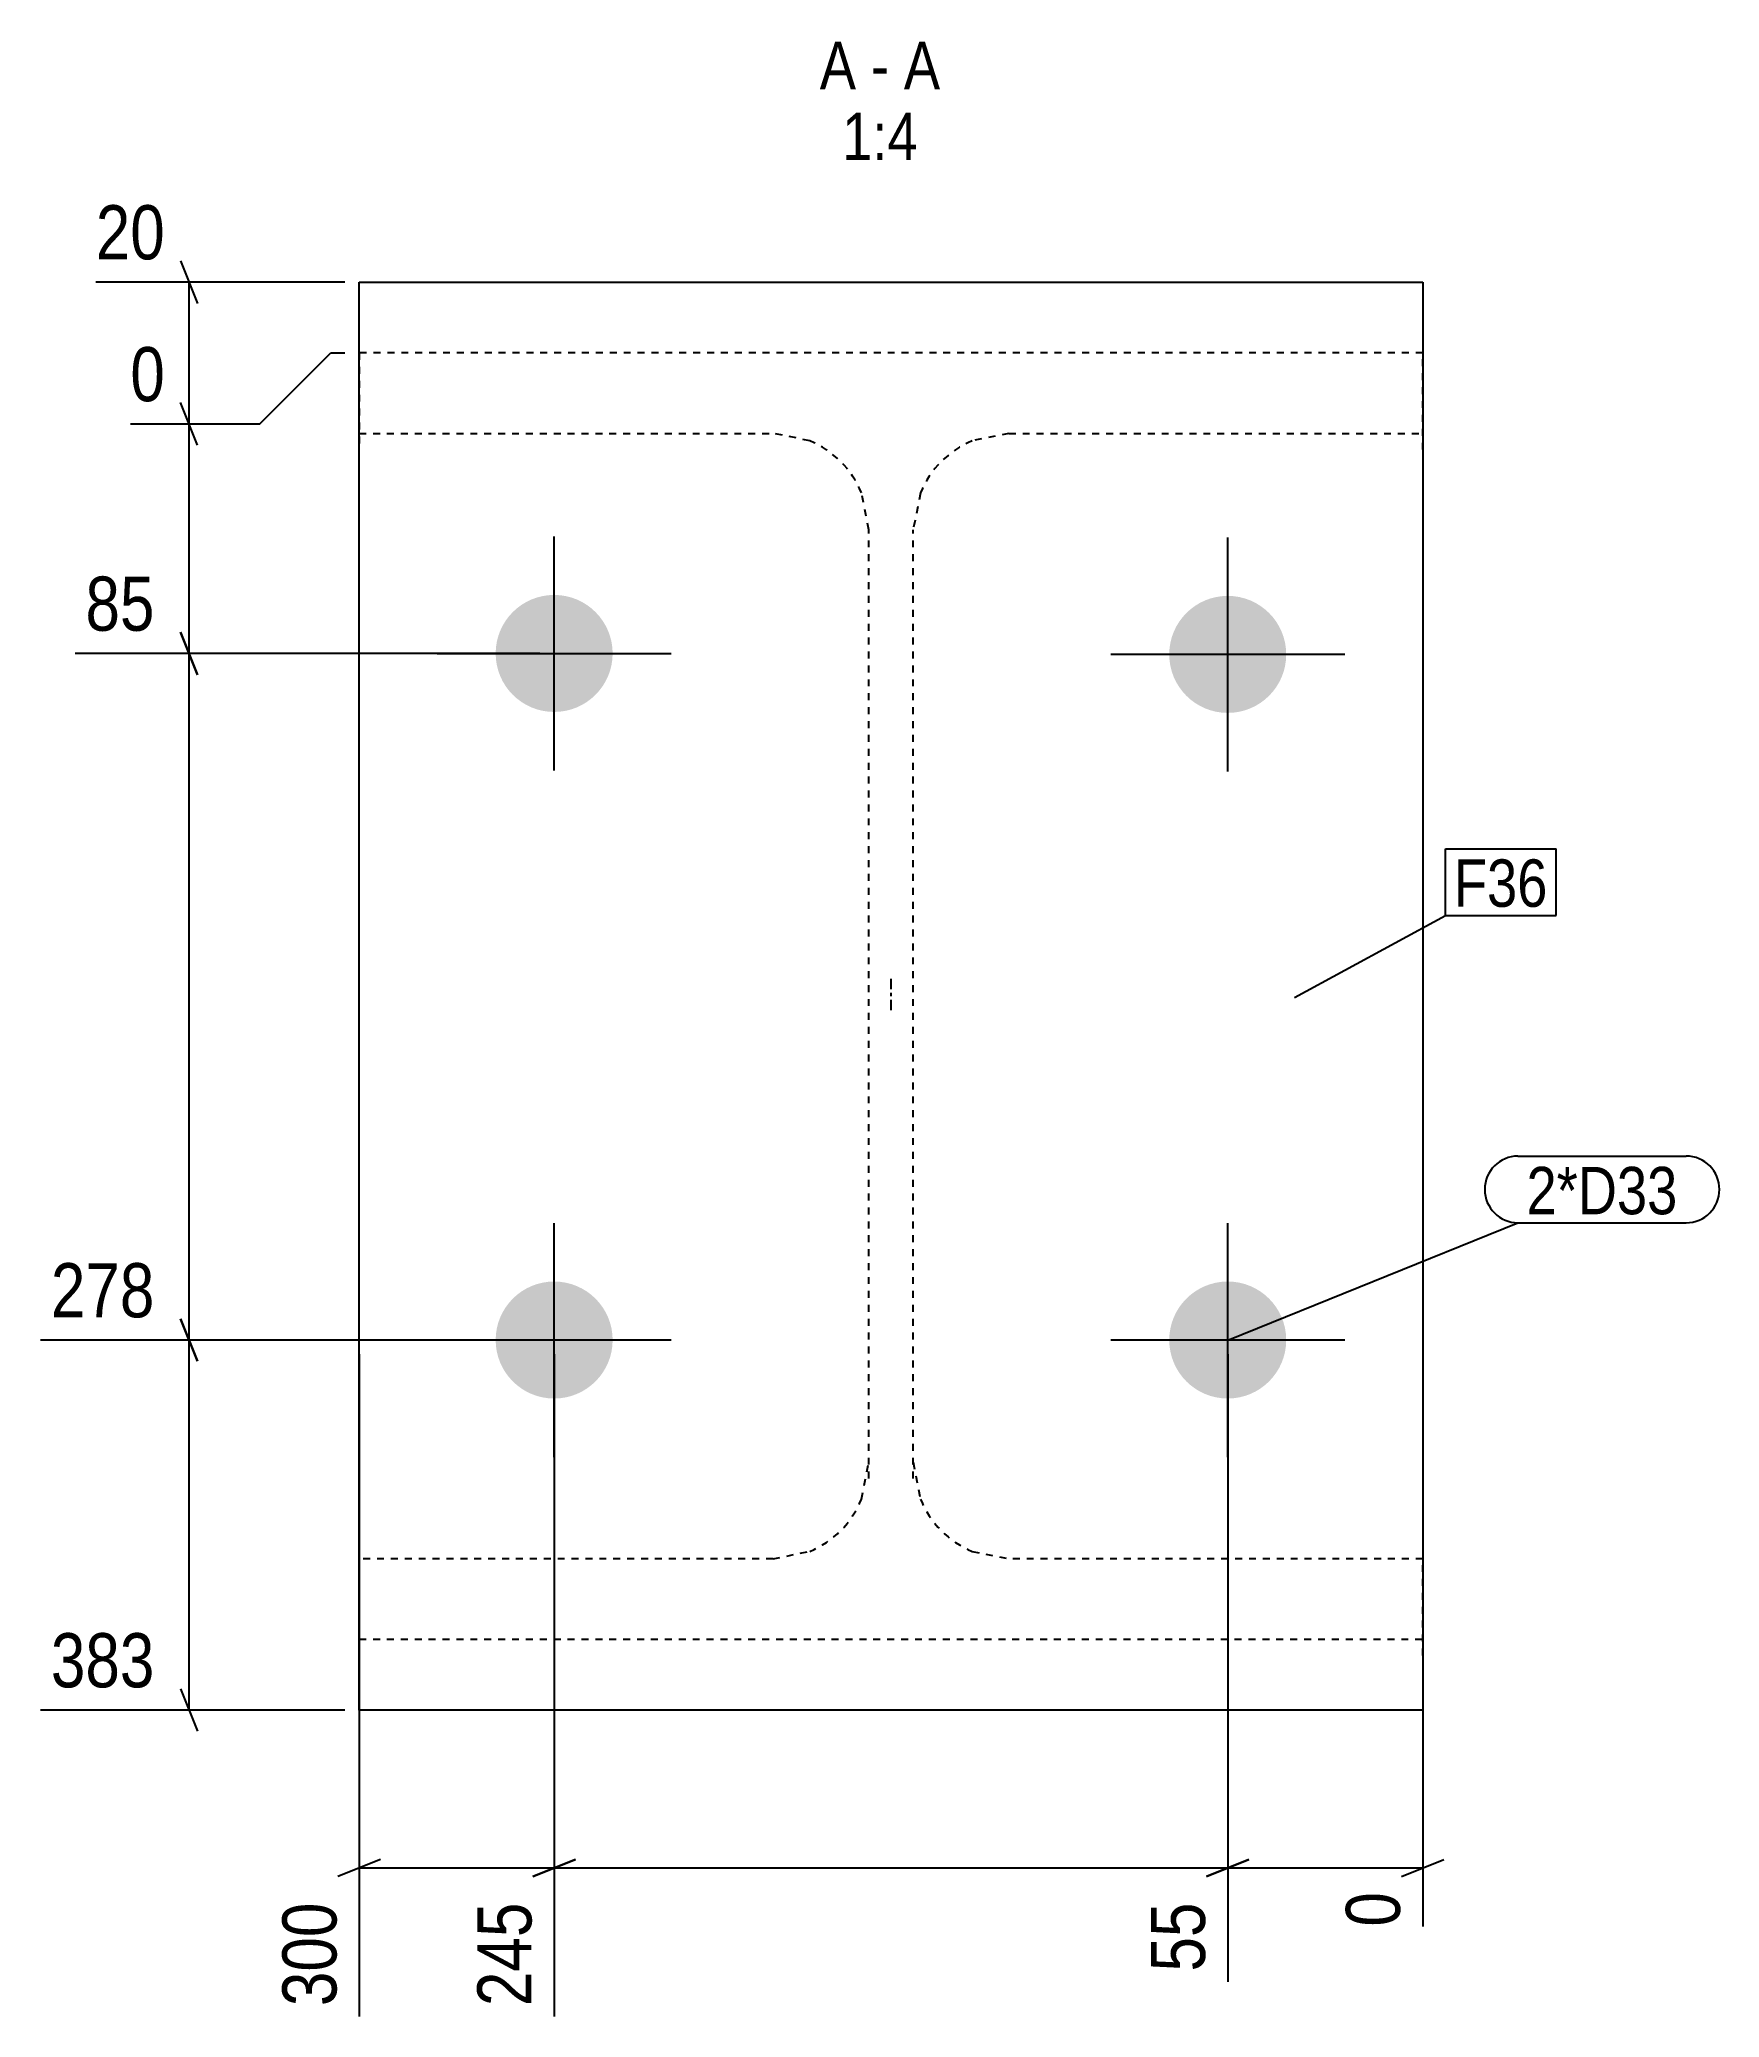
# Model space of a CAD drawing. Header units: millimetres. Extents: x 19 to 64856, y 9 to 4911.
# Drawn here: x 64382 to 64856, y 9 to 567 of the extents above; entities that cross this region are included whole.
import ezdxf

# ---------------------------------------------------------------- set-up
doc = ezdxf.new("R2010")
doc.units = ezdxf.units.MM
doc.linetypes.add('DXK_LINE_DOT2', pattern=[3.9198, 1.9599, -1.9599])
doc.linetypes.add('DXK_LINE_DOT3', pattern=[5.9187, 2.979, -0.9799, 0.9799, -0.9799])
for name, color, linetype in [('MÅLSÆTNING', 7, 'Continuous'), ('STÅL', 7, 'Continuous'), ('TEKST', 7, 'Continuous')]:
    doc.layers.add(name, color=color, linetype=linetype)
doc.styles.add('Arial Narrow', font='ARIALN.TTF', dxfattribs={"height": 0.2})

msp = doc.modelspace()

# ---------------------------------------------------------------- hatches: boundary and pattern name
at = {"layer": 'STÅL', "linetype": 'Continuous'}
for points in [[(64527.19, 410.49, -1), (64527.19, 377.49, -1)], [(64717.19, 377.22, -1), (64717.19, 410.22, -1)], [(64510.69, 200.36, -1), (64543.69, 200.36, -1)], [(64700.69, 200.36, -1), (64733.69, 200.36, -1)]]:
    msp.add_hatch(color=96, dxfattribs=at).paths.add_polyline_path(points)

# ---------------------------------------------------------------- linework, layer by layer
at = {"layer": 'MÅLSÆTNING', "color": 7, "linetype": 'Continuous'}
for p, q in [((64421.79, 504.72), (64426.59, 492.72)), ((64468.19, 498.72), (64397.89, 498.72)), ((64424.19, 458.72), (64424.19, 498.72)), ((64444.19, 458.72), (64464.19, 478.72)), ((64444.19, 458.72), (64464.19, 478.72)), ((64464.19, 478.72), (64468.19, 478.72)), ((64464.19, 478.72), (64468.19, 478.72)), ((64426.59, 452.72), (64421.79, 464.72)), ((64407.64, 458.72), (64444.19, 458.72)), ((64407.64, 458.72), (64444.19, 458.72)), ((64424.19, 393.99), (64424.19, 458.72)), ((64421.79, 399.99), (64426.59, 387.99)), ((64426.59, 387.99), (64421.79, 399.99)), ((64523.19, 393.99), (64392.07, 393.99)), ((64523.19, 393.99), (64392.07, 393.99)), ((64424.19, 200.36), (64424.19, 393.99)), ((64421.79, 206.36), (64426.59, 194.36)), ((64426.59, 194.36), (64421.79, 206.36)), ((64523.19, 200.36), (64382.32, 200.36)), ((64523.19, 200.36), (64382.32, 200.36)), ((64424.19, 96.01), (64424.19, 200.36)), ((64472.19, 196.36), (64472.19, 9.6)), ((64527.19, 196.36), (64527.19, 9.6)), ((64527.19, 196.36), (64527.19, 9.6)), ((64717.19, 196.36), (64717.19, 19.35)), ((64717.19, 196.36), (64717.19, 19.35)), ((64772.19, 196.36), (64772.19, 34.93)), ((64421.79, 102.01), (64426.59, 90.01)), ((64468.19, 96.01), (64382.32, 96.01)), ((64478.19, 53.88), (64466.19, 49.08)), ((64472.19, 51.48), (64527.19, 51.48)), ((64533.19, 53.88), (64521.19, 49.08)), ((64521.19, 49.08), (64533.19, 53.88)), ((64527.19, 51.48), (64717.19, 51.48)), ((64711.19, 49.08), (64723.19, 53.88)), ((64723.19, 53.88), (64711.19, 49.08)), ((64717.19, 51.48), (64772.19, 51.48)), ((64766.19, 49.08), (64778.19, 53.88))]:
    msp.add_line(p, q, dxfattribs=at)
at = {"layer": 'STÅL', "color": 2, "linetype": 'Continuous'}
for p, q in [((64472.19, 96.01), (64472.19, 498.72)), ((64472.19, 498.72), (64772.19, 498.72)), ((64772.19, 498.72), (64772.19, 96.01)), ((64772.19, 96.01), (64472.19, 96.01))]:
    msp.add_line(p, q, dxfattribs=at)
at = {"layer": 'STÅL', "color": 7, "linetype": 'DXK_LINE_DOT2'}
for p, q in [((64772.19, 478.72), (64472.19, 478.72)), ((64472.19, 478.72), (64472.19, 451.46)), ((64772.19, 451.46), (64772.19, 478.72)), ((64472.19, 456.05), (64588.94, 456.05)), ((64599.28, 453.98), (64588.94, 456.05)), ((64655.44, 456.05), (64645.11, 453.98)), ((64655.44, 456.05), (64772.19, 456.05)), ((64615.94, 428.84), (64613.89, 439.25)), ((64630.5, 439.25), (64628.44, 428.84)), ((64615.94, 161.29), (64615.94, 428.84)), ((64628.44, 161.29), (64628.44, 428.84)), ((64613.89, 155.47), (64615.94, 165.88)), ((64628.44, 165.88), (64630.5, 155.47)), ((64588.94, 138.68), (64599.28, 140.75)), ((64645.11, 140.75), (64655.44, 138.68)), ((64588.94, 138.68), (64472.19, 138.68)), ((64472.19, 138.68), (64472.19, 111.42)), ((64772.19, 138.68), (64655.44, 138.68)), ((64772.19, 111.42), (64772.19, 138.68)), ((64472.19, 116.01), (64772.19, 116.01))]:
    msp.add_line(p, q, dxfattribs=at)
at = {"layer": 'STÅL', "color": 96, "linetype": 'Continuous'}
for p, q in [((64527.19, 360.99), (64527.19, 426.99)), ((64717.19, 360.72), (64717.19, 426.72)), ((64494.19, 393.99), (64560.19, 393.99)), ((64750.19, 393.72), (64684.19, 393.72)), ((64527.19, 167.36), (64527.19, 233.36)), ((64717.19, 167.36), (64717.19, 233.36)), ((64560.19, 200.36), (64494.19, 200.36)), ((64750.19, 200.36), (64684.19, 200.36))]:
    msp.add_line(p, q, dxfattribs=at)
at = {"layer": 'STÅL', "color": 7, "linetype": 'DXK_LINE_DOT3'}
msp.add_line((64622.19, 302.24), (64622.19, 292.77), dxfattribs=at)
at = {"layer": 'STÅL', "color": 7, "linetype": 'DXK_LINE_DOT2'}
for centre, start, end in [((64588.81, 428.98), 22.2862, 67.2851), ((64655.58, 428.98), 112.7149, 157.7138), ((64588.81, 165.75), 292.7149, 337.7138), ((64655.58, 165.75), 202.2862, 247.2851)]:
    msp.add_arc(centre, 27.1, start, end, dxfattribs=at)

# ---------------------------------------------------------------- wipeouts: each hides what was drawn before it
at = {"color": 0, "linetype": 'Continuous'}
for points, layer in [([(64417.68, 397.19), (64417.68, 419.59), (64391.78, 419.59), (64391.78, 397.19)], 'MÅLSÆTNING'), ([(64417.68, 203.56), (64417.68, 225.96), (64382.03, 225.96), (64382.03, 203.56)], 'MÅLSÆTNING'), ([(64417.68, 99.21), (64417.68, 121.61), (64382.03, 121.61), (64382.03, 99.21)], 'MÅLSÆTNING'), ([(64468.99, 44.96), (64446.59, 44.96), (64446.59, 9.31), (64468.99, 9.31)], 'MÅLSÆTNING'), ([(64523.99, 44.96), (64501.59, 44.96), (64501.59, 9.31), (64523.99, 9.31)], 'MÅLSÆTNING'), ([(64713.99, 44.96), (64691.59, 44.96), (64691.59, 19.06), (64713.99, 19.06)], 'MÅLSÆTNING'), ([(64612.34, 553.12), (64612.34, 567.12), (64602.12, 567.12), (64602.12, 553.12)], 'TEKST'), ([(64621.64, 553.12), (64621.64, 567.12), (64616.54, 567.12), (64616.54, 553.12)], 'TEKST'), ([(64636.07, 553.12), (64636.07, 567.12), (64625.84, 567.12), (64625.84, 553.12)], 'TEKST'), ([(64629.76, 533.12), (64629.76, 547.12), (64608.43, 547.12), (64608.43, 533.12)], 'TEKST')]:
    msp.add_wipeout(points, dxfattribs=at).dxf.layer = layer
at = {"color": 0}
for points in [[(64807.41, 322.53), (64807.41, 336.53), (64780.98, 336.53), (64780.98, 322.53)], [(64844.1, 235.83), (64844.1, 249.83), (64801.47, 249.83), (64801.47, 235.83)]]:
    msp.add_wipeout(points, dxfattribs=at).dxf.layer = 'TEKST'

# ---------------------------------------------------------------- next in the draw order: texts
at = {"layer": 'MÅLSÆTNING', "color": 3, "linetype": 'Continuous', "style": 'Arial Narrow'}
for s, p in [('85', (64394.98, 400.39)), ('278', (64385.23, 206.76)), ('383', (64385.23, 102.41))]:
    msp.add_text(s, height=15.271, dxfattribs=at).set_placement(p)
for s, p in [('300', (64465.79, 12.51)), ('245', (64520.79, 12.51)), ('55', (64710.79, 22.26))]:
    msp.add_text(s, height=15.271, rotation=90.0002, dxfattribs=at).set_placement(p)
at = {"layer": 'TEKST', "color": 3, "linetype": 'Continuous', "style": 'Arial Narrow'}
for s, height, p in [('A', 13.36, (64602.12, 553.12)), ('A', 13.36, (64625.84, 553.12)), ('-', 13.36, (64616.54, 553.12)), ('1:4', 13.362, (64608.43, 533.12))]:
    msp.add_text(s, height=height, dxfattribs=at).set_placement(p)

# ---------------------------------------------------------------- next in the draw order: wipeouts: each hides what was drawn before it
at = {"color": 0, "linetype": 'Continuous'}
for points in [[(64420.59, 501.92), (64420.59, 524.32), (64394.69, 524.32), (64394.69, 501.92)], [(64420.59, 461.92), (64420.59, 484.32), (64404.44, 484.32), (64404.44, 461.92)], [(64768.99, 47.88), (64746.59, 47.88), (64746.59, 31.73), (64768.99, 31.73)]]:
    msp.add_wipeout(points, dxfattribs=at).dxf.layer = 'MÅLSÆTNING'
at = {"color": 0}
for points in [[(64807.41, 322.53), (64807.41, 336.53), (64780.98, 336.53), (64780.98, 322.53)], [(64844.1, 235.83), (64844.1, 249.83), (64801.47, 249.83), (64801.47, 235.83)]]:
    msp.add_wipeout(points, dxfattribs=at).dxf.layer = 'TEKST'

# ---------------------------------------------------------------- next in the draw order: linework, layer by layer
at = {"layer": 'MÅLSÆTNING', "color": 7, "linetype": 'Continuous'}
msp.add_line((64426.59, 452.72), (64421.79, 464.72), dxfattribs=at)
at = {"layer": 'TEKST', "color": 7, "linetype": 'Continuous'}
for p, q in [((64778.58, 338.93), (64809.81, 338.93)), ((64778.58, 320.13), (64778.58, 338.93)), ((64809.81, 320.13), (64809.81, 338.93)), ((64736.04, 296.92), (64778.58, 320.13)), ((64778.58, 320.13), (64809.81, 320.13)), ((64799.07, 252.23), (64846.5, 252.23)), ((64717.19, 200.36), (64799.07, 233.43)), ((64799.07, 233.43), (64846.5, 233.43))]:
    msp.add_line(p, q, dxfattribs=at)
for centre, start, end in [((64799.07, 242.83), 90, 270), ((64846.5, 242.83), 270, 90)]:
    msp.add_arc(centre, 9.4, start, end, dxfattribs=at)

# ---------------------------------------------------------------- next in the draw order: texts
at = {"layer": 'MÅLSÆTNING', "color": 3, "linetype": 'Continuous', "style": 'Arial Narrow'}
for s, height, p in [('20', 15.271, (64397.89, 505.12)), ('0', 15.27, (64407.64, 465.12))]:
    msp.add_text(s, height=height, dxfattribs=at).set_placement(p)
msp.add_text('0', height=15.27, rotation=90.0002, dxfattribs=at).set_placement((64765.79, 34.93))
at = {"layer": 'TEKST', "color": 3, "style": 'Arial Narrow'}
for s, p in [('F36', (64780.98, 322.53)), ('2*D33', (64801.47, 235.83))]:
    msp.add_text(s, height=13.362, dxfattribs=at).set_placement(p)

doc.saveas('drawing.dxf')
